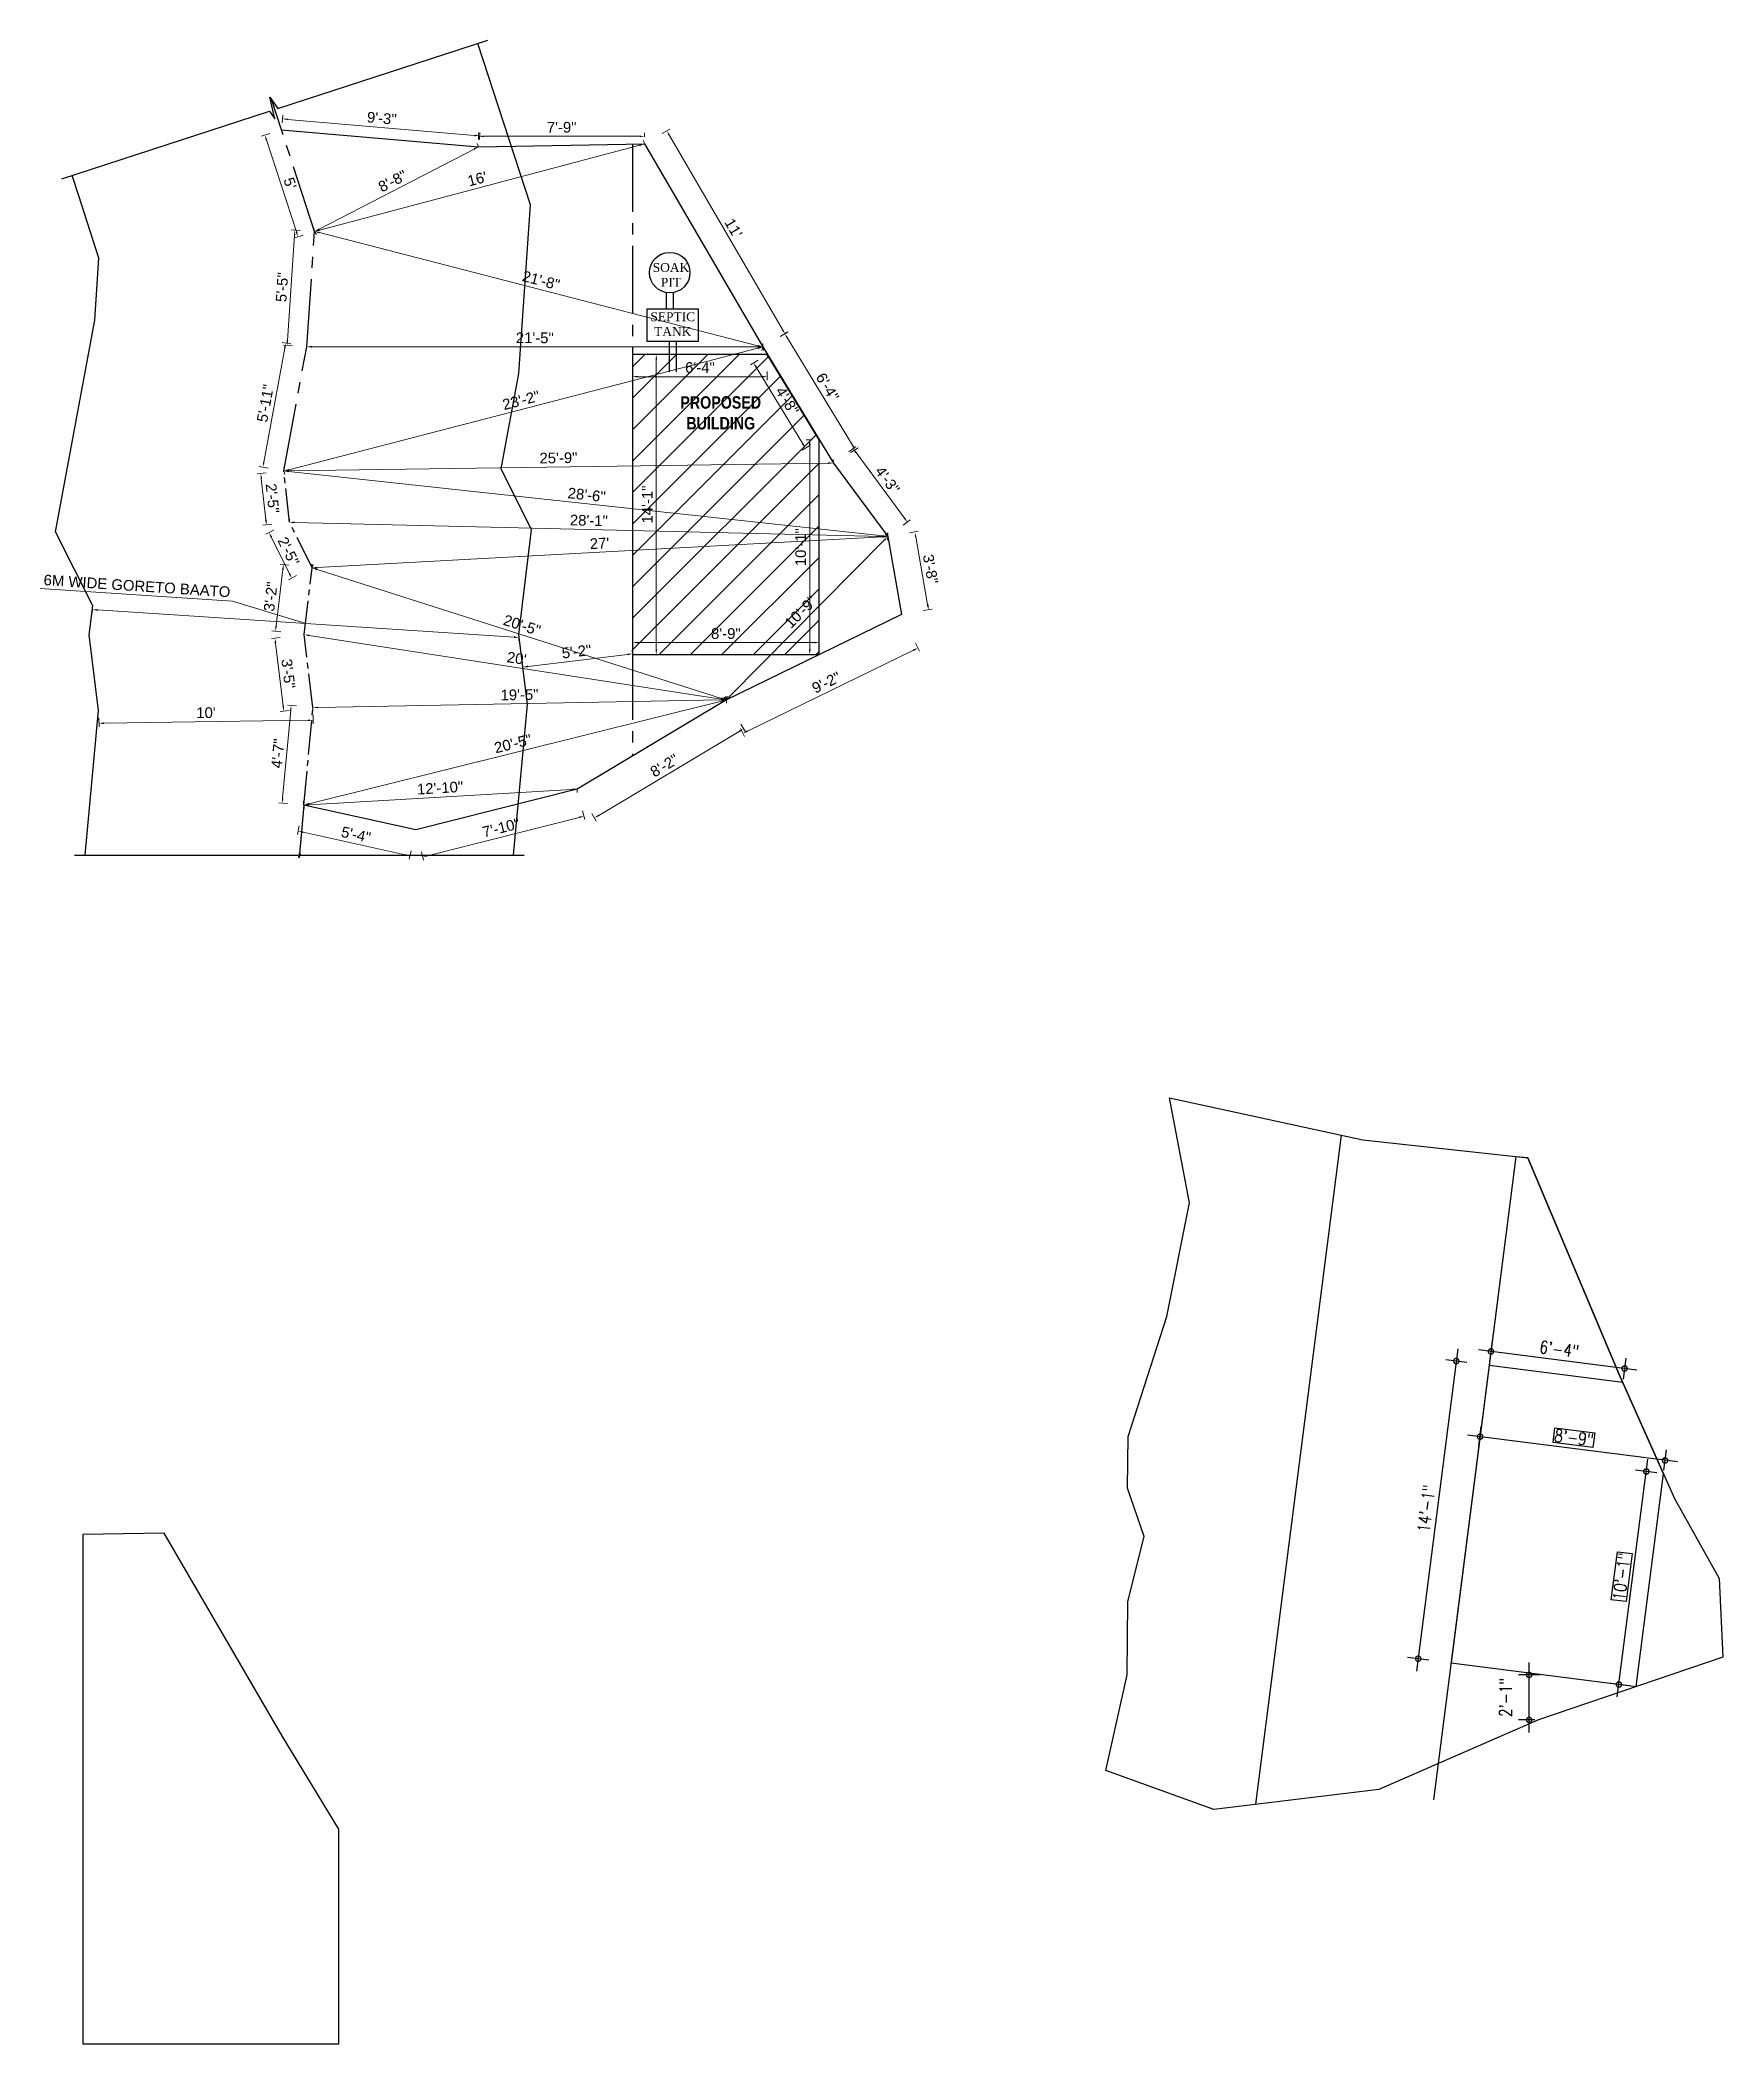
# Model space of a CAD drawing. Header units: inches. Extents: x 367408 to 392173, y -57467 to -41521.
# Drawn here: x 390428 to 391374, y -57003 to -55876 of the extents above; entities that cross this region are included whole.
import ezdxf

# ---------------------------------------------------------------- set-up
doc = ezdxf.new("R2010")
doc.units = ezdxf.units.IN
doc.header["$LTSCALE"] = 2
doc.header["$MEASUREMENT"] = 0
doc.header["$PDMODE"] = 34
doc.linetypes.add('CENTER2', pattern=[28.575, 19.05, -3.175, 3.175, -3.175])
doc.layers.get('0').update_dxf_attribs({"linetype": 'CONTINUOUS'})
doc.layers.get('DEFPOINTS').update_dxf_attribs({"color": 141, "linetype": 'CONTINUOUS'})
for name, color, linetype, lineweight in [('door', 20, 'CONTINUOUS', 35), ('steps', 253, 'CONTINUOUS', 20), ('WALL - A', 1, 'CONTINUOUS', 40)]:
    doc.layers.add(name, color=color, linetype=linetype, lineweight=lineweight)
doc.styles.add('Lettring Text', font='arial.ttf')
doc.styles.add('ROMANS', font='Romans.shx', dxfattribs={"width": 0.8})
doc.styles.get("Standard").update_dxf_attribs({"font": 'ARIALN.TTF'})
doc.dimstyles.new('8 SCALE', dxfattribs={"dimscale": 0, "dimtxt": 7, "dimasz": 6, "dimexe": 6, "dimexo": 2, "dimgap": 2, "dimtad": 1, "dimdec": 0, "dimzin": 0, "dimdsep": 46, "dimlunit": 4, "dimtxsty": 'ROMANS', "dimblk": 'DOTSMALL', "dimcen": 0, "dimdle": 7, "dimclrd": 8, "dimclre": 8, "dimclrt": 3, "dimadec": 0, "dimazin": 0, "dimtfac": 1, "dimtdec": 0, "dimtofl": 0, "dimtmove": 2, "dimatfit": 3, "dimfxl": 6, "dimfxlon": 1, "dimtolj": 1, "dimtzin": 0, "dimarcsym": 0})
doc.dimstyles.new('Copy of Standard', dxfattribs={"dimtxt": 6, "dimasz": 2.875, "dimexe": 2, "dimexo": 4, "dimgap": 2, "dimtad": 1, "dimdec": 0, "dimrnd": 1, "dimzin": 0, "dimdsep": 46, "dimlunit": 4, "dimtxsty": 'Lettring Text', "dimcen": 0.1, "dimclrd": 7, "dimclre": 7, "dimclrt": 7, "dimazin": 0, "dimtfac": 0.645, "dimtdec": 0, "dimtmove": 1, "dimatfit": 0, "dimfxl": 3, "dimfxlon": 1, "dimtfillclr": 256, "dimtolj": 1, "dimtzin": 0, "dimlwd": -1, "dimlwe": -1, "dimarcsym": 2})

msp = doc.modelspace()

# ---------------------------------------------------------------- texts
at = {"layer": 'steps', "color": 7, "ltscale": 0.3, "attachment_point": 2}
for s, insert, char_height, width in [('{\\fTimes New Roman|b0|i0|c0|p18;SOAK PIT}', (390782.6, -56001.4), 5, 21.766), ('{\\fTimes New Roman|b0|i0|c0|p18;SEPTIC TANK}', (390783.6, -56029.1), 5, 21.766), ('{\\fTechnic|b1|i0|c2|p2;PROPOSED BUILDING}', (390810.6, -56076.3), 7, 55.268)]:
    msp.add_mtext(s, dxfattribs=dict(at, insert=insert, char_height=char_height, width=width))

# ---------------------------------------------------------------- blocks, each defined once
blk = doc.blocks.new('_DOTSMALL')
at = {"color": 0, "linetype": 'ByBlock', "const_width": 0.5}
blk.add_lwpolyline([(-0.0625, 0, 1), (0.0625, 0, 1)], format="xyb", close=True, dxfattribs=at)
blk = doc.blocks.new('*D648')
at = {"color": 8, "lineweight": -2, "ltscale": 0.5, "transparency": 16777216}
for p, q in [((391271.4, -56795.4), (391259.4, -56795.4)), ((391265.4, -56827.7), (391265.4, -56788.4)), ((391268.6, -56820.7), (391259.4, -56820.7))]:
    blk.add_line(p, q, dxfattribs=at)
at = {"layer": 'DEFPOINTS', "color": 0, "ltscale": 0.5, "transparency": 16777216}
for p in [(391265.4, -56795.4), (391273.8, -56795.4), (391270.6, -56820.7)]:
    blk.add_point(p, dxfattribs=at)
at = {"color": 8, "lineweight": -2, "ltscale": 0.5, "transparency": 16777216, "xscale": 6, "yscale": 6, "zscale": 6}
for p, rotation in [((391265.4, -56795.4), 90), ((391265.4, -56820.7), 270)]:
    blk.add_blockref('_DOTSMALL', p, dxfattribs=dict(at, rotation=rotation))
at = {"color": 3, "ltscale": 0.5, "transparency": 16777216, "insert": (391252.2, -56808), "char_height": 7, "attachment_point": 5, "rotation": 90, "style": 'ROMANS'}
blk.add_mtext('\\A1;2\'-1"', dxfattribs=at)
blk = doc.blocks.new('*D649')
at = {"color": 8, "lineweight": -2, "ltscale": 0.5, "transparency": 16777216}
for p, q in [((391348.9, -56675.6), (391230.8, -56660.5)), ((391237.1, -56666.9), (391238.5, -56655.5)), ((391341.2, -56680.3), (391342.7, -56668.8))]:
    blk.add_line(p, q, dxfattribs=at)
at = {"layer": 'DEFPOINTS', "color": 0, "ltscale": 0.5, "transparency": 16777216}
for p in [(391236.8, -56668.9), (391237.8, -56661.4), (391341, -56682.3)]:
    blk.add_point(p, dxfattribs=at)
at = {"color": 8, "lineweight": -2, "ltscale": 0.5, "transparency": 16777216, "xscale": 6, "yscale": 6, "zscale": 6}
for p, rotation in [((391237.8, -56661.4), 172.6987094236684), ((391341.9, -56674.8), 352.6987094236684)]:
    blk.add_blockref('_DOTSMALL', p, dxfattribs=dict(at, rotation=rotation))
at = {"color": 3, "ltscale": 0.5, "transparency": 16777216, "insert": (391290.6, -56662), "char_height": 7, "attachment_point": 5, "rotation": 352.6987, "style": 'ROMANS'}
blk.add_mtext('\\A1;8\'-9"', dxfattribs=at)
blk = doc.blocks.new('*D650')
at = {"color": 8, "lineweight": -2, "ltscale": 0.5, "transparency": 16777216}
for p, q in [((391315, -56807.7), (391332.2, -56674.1)), ((391337.2, -56681.8), (391325.3, -56680.3)), ((391321.9, -56801.6), (391310, -56800))]:
    blk.add_line(p, q, dxfattribs=at)
at = {"layer": 'DEFPOINTS', "color": 0, "ltscale": 0.5, "transparency": 16777216}
for p in [(391331.3, -56681), (391341, -56682.3), (391325.6, -56802)]:
    blk.add_point(p, dxfattribs=at)
at = {"color": 8, "lineweight": -2, "ltscale": 0.5, "transparency": 16777216, "xscale": 6, "yscale": 6, "zscale": 6}
for p, rotation in [((391331.3, -56681), 82.69870942366607), ((391315.9, -56800.8), 262.6987094236661)]:
    blk.add_blockref('_DOTSMALL', p, dxfattribs=dict(at, rotation=rotation))
at = {"color": 3, "ltscale": 0.5, "transparency": 16777216, "insert": (391317.5, -56740.1), "char_height": 7, "attachment_point": 5, "rotation": 82.6987, "style": 'ROMANS'}
blk.add_mtext('\\A1;10\'-1"', dxfattribs=at)
blk = doc.blocks.new('*D651')
at = {"color": 8, "lineweight": -2, "ltscale": 0.5, "transparency": 16777216}
for p, q in [((391326, -56624), (391237, -56612.6)), ((391243.2, -56619.3), (391244.7, -56607.5)), ((391318.4, -56629), (391319.9, -56617.2))]:
    blk.add_line(p, q, dxfattribs=at)
at = {"layer": 'DEFPOINTS', "color": 0, "ltscale": 0.5, "transparency": 16777216}
for p in [(391243.9, -56613.5), (391242.9, -56621.3), (391318.1, -56630.9)]:
    blk.add_point(p, dxfattribs=at)
at = {"color": 8, "lineweight": -2, "ltscale": 0.5, "transparency": 16777216, "xscale": 6, "yscale": 6, "zscale": 6}
for p, rotation in [((391243.9, -56613.5), 172.6987094236669), ((391319.1, -56623.1), 352.6987094236669)]:
    blk.add_blockref('_DOTSMALL', p, dxfattribs=dict(at, rotation=rotation))
at = {"color": 3, "ltscale": 0.5, "transparency": 16777216, "insert": (391282.3, -56612.2), "char_height": 7, "attachment_point": 5, "rotation": 352.6987, "style": 'ROMANS'}
blk.add_mtext('\\A1;6\'-4"', dxfattribs=at)
blk = doc.blocks.new('*D652')
at = {"color": 8, "lineweight": -2, "ltscale": 0.5, "transparency": 16777216}
for p, q in [((391225.3, -56612), (391202.1, -56793.3)), ((391230.4, -56619.7), (391218.5, -56618.2)), ((391208.9, -56787.1), (391197, -56785.6))]:
    blk.add_line(p, q, dxfattribs=at)
at = {"layer": 'DEFPOINTS', "color": 0, "ltscale": 0.5, "transparency": 16777216}
for p in [(391242.9, -56621.3), (391203, -56786.3), (391221.5, -56788.7)]:
    blk.add_point(p, dxfattribs=at)
at = {"color": 8, "lineweight": -2, "ltscale": 0.5, "transparency": 16777216, "xscale": 6, "yscale": 6, "zscale": 6}
for p, rotation in [((391224.4, -56618.9), 82.69870942368097), ((391203, -56786.3), 262.698709423681)]:
    blk.add_blockref('_DOTSMALL', p, dxfattribs=dict(at, rotation=rotation))
at = {"color": 3, "ltscale": 0.5, "transparency": 16777216, "insert": (391207.6, -56701.8), "char_height": 7, "attachment_point": 5, "rotation": 82.6987, "style": 'ROMANS'}
blk.add_mtext('\\A1;14\'-1"', dxfattribs=at)
blk = doc.blocks.new('*D654')
at = {"layer": 'DEFPOINTS', "color": 0, "ltscale": 0.5, "transparency": 16777216}
for p in [(390563.5, -55926.4), (390674.4, -55936), (390674.9, -55929.9)]:
    blk.add_point(p, dxfattribs=at)
at = {"layer": 'steps', "color": 7, "ltscale": 0.5, "transparency": 16777216}
for p, q in [((390563.9, -55922.5), (390564.2, -55918.3)), ((390566.9, -55920.6), (390672.1, -55929.6)), ((390674.8, -55932), (390675.1, -55927.9))]:
    blk.add_line(p, q, dxfattribs=at)
for points in [[(390567, -55920.1), (390566.9, -55921), (390564, -55920.3)], [(390672.1, -55929.1), (390672, -55930.1), (390674.9, -55929.9)]]:
    blk.add_solid(points, dxfattribs=at)
at = {"layer": 'steps', "color": 7, "ltscale": 0.5, "transparency": 16777216, "insert": (390619.9, -55920), "char_height": 6, "attachment_point": 5, "rotation": 355.0837, "style": 'Lettring Text'}
blk.add_mtext('\\A1;9\'-3"', dxfattribs=at)
blk = doc.blocks.new('*D655')
at = {"layer": 'DEFPOINTS', "color": 0, "ltscale": 0.5, "transparency": 16777216}
for p in [(390674.4, -55936), (390767.7, -55930.1), (390767.7, -55934.4)]:
    blk.add_point(p, dxfattribs=at)
at = {"layer": 'steps', "color": 7, "ltscale": 0.5, "transparency": 16777216}
for p, q in [((390674.4, -55932), (390674.4, -55928.1)), ((390767.7, -55930.4), (390767.7, -55928.1)), ((390677.3, -55930.1), (390764.9, -55930.1))]:
    blk.add_line(p, q, dxfattribs=at)
for points in [[(390677.3, -55929.7), (390677.3, -55930.6), (390674.4, -55930.1)], [(390764.9, -55929.7), (390764.9, -55930.6), (390767.7, -55930.1)]]:
    blk.add_solid(points, dxfattribs=at)
at = {"layer": 'steps', "color": 7, "ltscale": 0.5, "transparency": 16777216, "insert": (390721.1, -55925.1), "char_height": 6, "attachment_point": 5, "style": 'Lettring Text'}
blk.add_mtext('\\A1;7\'-9"', dxfattribs=at)
blk = doc.blocks.new('*D656')
at = {"layer": 'DEFPOINTS', "color": 0, "ltscale": 0.5, "transparency": 16777216}
for p in [(390767.7, -55934.4), (390846.8, -56041.3), (390834.3, -56048.6)]:
    blk.add_point(p, dxfattribs=at)
at = {"layer": 'steps', "color": 7, "ltscale": 0.5, "transparency": 16777216}
for p, q in [((390777.6, -55928.6), (390782, -55926.1)), ((390781.7, -55929.6), (390845.3, -56038.8)), ((390844.2, -56042.8), (390848.5, -56040.3))]:
    blk.add_line(p, q, dxfattribs=at)
for points in [[(390782.1, -55929.3), (390781.3, -55929.8), (390780.2, -55927.1)], [(390845.7, -56038.6), (390844.9, -56039.1), (390846.8, -56041.3)]]:
    blk.add_solid(points, dxfattribs=at)
at = {"layer": 'steps', "color": 7, "ltscale": 0.5, "transparency": 16777216, "insert": (390817.8, -55981.7), "char_height": 6, "attachment_point": 5, "rotation": 300.2191, "style": 'Lettring Text'}
blk.add_mtext("\\A1;11'", dxfattribs=at)
blk = doc.blocks.new('*D657')
at = {"layer": 'DEFPOINTS', "color": 0, "ltscale": 0.5, "transparency": 16777216}
for p in [(390834.3, -56048.6), (390886.3, -56106.4), (390874, -56113.9)]:
    blk.add_point(p, dxfattribs=at)
at = {"layer": 'steps', "color": 7, "ltscale": 0.5, "transparency": 16777216}
for p, q in [((390844, -56042.7), (390848.3, -56040.1)), ((390848.1, -56043.6), (390884.8, -56103.9)), ((390883.7, -56107.9), (390888, -56105.3))]:
    blk.add_line(p, q, dxfattribs=at)
for points in [[(390848.5, -56043.3), (390847.7, -56043.8), (390846.6, -56041.1)], [(390885.2, -56103.7), (390884.4, -56104.2), (390886.3, -56106.4)]]:
    blk.add_solid(points, dxfattribs=at)
at = {"layer": 'steps', "color": 7, "ltscale": 0.5, "transparency": 16777216, "insert": (390870.7, -56071.1), "char_height": 6, "attachment_point": 5, "rotation": 301.3094, "style": 'Lettring Text'}
blk.add_mtext('\\A1;6\'-4"', dxfattribs=at)
blk = doc.blocks.new('*D658')
at = {"layer": 'DEFPOINTS', "color": 0, "ltscale": 0.5, "transparency": 16777216}
for p in [(390874, -56113.9), (390915.6, -56147.1), (390904.6, -56155.2)]:
    blk.add_point(p, dxfattribs=at)
at = {"layer": 'steps', "color": 7, "ltscale": 0.5, "transparency": 16777216}
for p, q in [((390882.6, -56107.5), (390886.6, -56104.5)), ((390886.7, -56108), (390913.9, -56144.8)), ((390913.2, -56148.9), (390917.2, -56145.9))]:
    blk.add_line(p, q, dxfattribs=at)
for points in [[(390887.1, -56107.7), (390886.3, -56108.3), (390885, -56105.7)], [(390914.3, -56144.5), (390913.5, -56145), (390915.6, -56147.1)]]:
    blk.add_solid(points, dxfattribs=at)
at = {"layer": 'steps', "color": 7, "ltscale": 0.5, "transparency": 16777216, "insert": (390904.4, -56123.4), "char_height": 6, "attachment_point": 5, "rotation": 306.5444, "style": 'Lettring Text'}
blk.add_mtext('\\A1;4\'-3"', dxfattribs=at)
blk = doc.blocks.new('*D659')
at = {"layer": 'DEFPOINTS', "color": 0, "ltscale": 0.5, "transparency": 16777216}
for p in [(390904.6, -56155.2), (390912.3, -56199), (390927.5, -56196.3)]:
    blk.add_point(p, dxfattribs=at)
at = {"layer": 'steps', "color": 7, "ltscale": 0.5, "transparency": 16777216}
for p, q in [((390916.8, -56153.1), (390921.7, -56152.2)), ((390920.3, -56155.4), (390927, -56193.5)), ((390924.5, -56196.8), (390929.5, -56196))]:
    blk.add_line(p, q, dxfattribs=at)
for points in [[(390920.7, -56155.3), (390919.8, -56155.5), (390919.8, -56152.6)], [(390927.5, -56193.4), (390926.5, -56193.6), (390927.5, -56196.3)]]:
    blk.add_solid(points, dxfattribs=at)
at = {"layer": 'steps', "color": 7, "ltscale": 0.5, "transparency": 16777216, "insert": (390928.6, -56173.5), "char_height": 6, "attachment_point": 5, "rotation": 280.0124, "style": 'Lettring Text'}
blk.add_mtext('\\A1;3\'-8"', dxfattribs=at)
blk = doc.blocks.new('*D660')
at = {"layer": 'DEFPOINTS', "color": 0, "ltscale": 0.5, "transparency": 16777216}
for p in [(390912.3, -56199), (390813.8, -56247), (390823, -56265.9)]:
    blk.add_point(p, dxfattribs=at)
at = {"layer": 'steps', "color": 7, "ltscale": 0.5, "transparency": 16777216}
for p, q in [((390919, -56219.1), (390825.6, -56264.7)), ((390920.2, -56215.2), (390922.4, -56219.7)), ((390821.7, -56263.2), (390823.9, -56267.7))]:
    blk.add_line(p, q, dxfattribs=at)
for points in [[(390918.8, -56218.7), (390919.2, -56219.6), (390921.5, -56217.9)], [(390825.4, -56264.2), (390825.8, -56265.1), (390823, -56265.9)]]:
    blk.add_solid(points, dxfattribs=at)
at = {"layer": 'steps', "color": 7, "ltscale": 0.5, "transparency": 16777216, "insert": (390870, -56237.3), "char_height": 6, "attachment_point": 5, "rotation": 25.9919, "style": 'Lettring Text'}
blk.add_mtext('\\A1;9\'-2"', dxfattribs=at)
blk = doc.blocks.new('*D661')
at = {"layer": 'DEFPOINTS', "color": 0, "ltscale": 0.5, "transparency": 16777216}
for p in [(390813.8, -56247), (390729.8, -56297.2), (390739.5, -56313.5)]:
    blk.add_point(p, dxfattribs=at)
at = {"layer": 'steps', "color": 7, "ltscale": 0.5, "transparency": 16777216}
for p, q in [((390821, -56264.8), (390742, -56312)), ((390822, -56260.7), (390824.5, -56265)), ((390738, -56310.9), (390740.5, -56315.2))]:
    blk.add_line(p, q, dxfattribs=at)
for points in [[(390820.8, -56264.4), (390821.3, -56265.2), (390823.5, -56263.3)], [(390741.7, -56311.6), (390742.2, -56312.4), (390739.5, -56313.5)]]:
    blk.add_solid(points, dxfattribs=at)
at = {"layer": 'steps', "color": 7, "ltscale": 0.5, "transparency": 16777216, "insert": (390778.9, -56284), "char_height": 6, "attachment_point": 5, "rotation": 30.8617, "style": 'Lettring Text'}
blk.add_mtext('\\A1;8\'-2"', dxfattribs=at)
blk = doc.blocks.new('*D662')
at = {"layer": 'DEFPOINTS', "color": 0, "ltscale": 0.5, "transparency": 16777216}
for p in [(390729.8, -56297.2), (390639.1, -56320.1), (390642.9, -56335.4)]:
    blk.add_point(p, dxfattribs=at)
at = {"layer": 'steps', "color": 7, "ltscale": 0.5, "transparency": 16777216}
for p, q in [((390732.9, -56309.5), (390734.1, -56314.4)), ((390730.9, -56313.2), (390645.7, -56334.7)), ((390642.2, -56332.5), (390643.4, -56337.3))]:
    blk.add_line(p, q, dxfattribs=at)
for points in [[(390730.7, -56312.7), (390731, -56313.6), (390733.7, -56312.5)], [(390645.6, -56334.2), (390645.8, -56335.1), (390642.9, -56335.4)]]:
    blk.add_solid(points, dxfattribs=at)
at = {"layer": 'steps', "color": 7, "ltscale": 0.5, "transparency": 16777216, "insert": (390687, -56319), "char_height": 6, "attachment_point": 5, "rotation": 14.1833, "style": 'Lettring Text'}
blk.add_mtext('\\A1;7\'-10"', dxfattribs=at)
blk = doc.blocks.new('*D663')
at = {"layer": 'DEFPOINTS', "color": 0, "ltscale": 0.5, "transparency": 16777216}
for p in [(390576.1, -56306.2), (390572.9, -56320.8), (390639.1, -56320.1)]:
    blk.add_point(p, dxfattribs=at)
at = {"layer": 'steps', "color": 7, "ltscale": 0.5, "transparency": 16777216}
for p, q in [((390573.5, -56317.9), (390572.5, -56322.8)), ((390633, -56334.2), (390575.7, -56321.5)), ((390636.5, -56331.9), (390635.4, -56336.7))]:
    blk.add_line(p, q, dxfattribs=at)
for points in [[(390575.8, -56321), (390575.6, -56321.9), (390572.9, -56320.8)], [(390633.1, -56333.7), (390632.9, -56334.6), (390635.8, -56334.8)]]:
    blk.add_solid(points, dxfattribs=at)
at = {"layer": 'steps', "color": 7, "ltscale": 0.5, "transparency": 16777216, "insert": (390605.4, -56322.9), "char_height": 6, "attachment_point": 5, "rotation": 347.5067, "style": 'Lettring Text'}
blk.add_mtext('\\A1;5\'-4"', dxfattribs=at)
blk = doc.blocks.new('*D664')
at = {"layer": 'DEFPOINTS', "color": 0, "ltscale": 0.5, "transparency": 16777216}
for p in [(390568.9, -56250.3), (390581.2, -56251.4), (390576.1, -56306.2)]:
    blk.add_point(p, dxfattribs=at)
at = {"layer": 'steps', "color": 7, "ltscale": 0.5, "transparency": 16777216}
for p, q in [((390564.1, -56302.2), (390568.7, -56253.1)), ((390571.9, -56250.5), (390566.9, -56250.1)), ((390566.9, -56305.3), (390561.9, -56304.9))]:
    blk.add_line(p, q, dxfattribs=at)
for points in [[(390568.2, -56253.1), (390569.1, -56253.2), (390568.9, -56250.3)], [(390563.7, -56302.2), (390564.6, -56302.2), (390563.9, -56305.1)]]:
    blk.add_solid(points, dxfattribs=at)
at = {"layer": 'steps', "color": 7, "ltscale": 0.5, "transparency": 16777216, "insert": (390561.4, -56277.2), "char_height": 6, "attachment_point": 5, "rotation": 84.718, "style": 'Lettring Text'}
blk.add_mtext('\\A1;4\'-7"', dxfattribs=at)
blk = doc.blocks.new('*D665')
at = {"layer": 'DEFPOINTS', "color": 0, "ltscale": 0.5, "transparency": 16777216}
for p in [(390576.2, -56210.3), (390559.8, -56212.3), (390581.2, -56251.4)]:
    blk.add_point(p, dxfattribs=at)
at = {"layer": 'steps', "color": 7, "ltscale": 0.5, "transparency": 16777216}
for p, q in [((390562.8, -56212), (390557.8, -56212.6)), ((390564.4, -56250.5), (390560.1, -56215.2)), ((390567.8, -56253), (390562.8, -56253.6))]:
    blk.add_line(p, q, dxfattribs=at)
for points in [[(390560.6, -56215.1), (390559.7, -56215.2), (390559.8, -56212.3)], [(390564.9, -56250.5), (390564, -56250.6), (390564.8, -56253.4)]]:
    blk.add_solid(points, dxfattribs=at)
at = {"layer": 'steps', "color": 7, "ltscale": 0.5, "transparency": 16777216, "insert": (390567.3, -56232.3), "char_height": 6, "attachment_point": 5, "rotation": 276.9254, "style": 'Lettring Text'}
blk.add_mtext('\\A1;3\'-5"', dxfattribs=at)
blk = doc.blocks.new('*D666')
at = {"layer": 'DEFPOINTS', "color": 0, "ltscale": 0.5, "transparency": 16777216}
for p in [(390564.6, -56170.9), (390580.7, -56172.8), (390576.2, -56210.3)]:
    blk.add_point(p, dxfattribs=at)
at = {"layer": 'steps', "color": 7, "ltscale": 0.5, "transparency": 16777216}
for p, q in [((390560.5, -56205.5), (390564.3, -56173.8)), ((390567.6, -56171.3), (390562.7, -56170.7)), ((390563.1, -56208.8), (390558.1, -56208.2))]:
    blk.add_line(p, q, dxfattribs=at)
for points in [[(390563.8, -56173.7), (390564.8, -56173.8), (390564.6, -56170.9)], [(390560, -56205.5), (390560.9, -56205.6), (390560.1, -56208.4)]]:
    blk.add_solid(points, dxfattribs=at)
at = {"layer": 'steps', "color": 7, "ltscale": 0.5, "transparency": 16777216, "insert": (390557.4, -56189), "char_height": 6, "attachment_point": 5, "rotation": 83.1175, "style": 'Lettring Text'}
blk.add_mtext('\\A1;3\'-2"', dxfattribs=at)
blk = doc.blocks.new('*D667')
at = {"layer": 'DEFPOINTS', "color": 0, "ltscale": 0.5, "transparency": 16777216}
for p in [(390556.5, -56153), (390568, -56147.2), (390580.7, -56172.8)]:
    blk.add_point(p, dxfattribs=at)
at = {"layer": 'steps', "color": 7, "ltscale": 0.5, "transparency": 16777216}
for p, q in [((390559.1, -56151.6), (390554.7, -56153.9)), ((390568, -56176), (390557.7, -56155.5)), ((390571.9, -56177.2), (390567.5, -56179.5))]:
    blk.add_line(p, q, dxfattribs=at)
for points in [[(390558.2, -56155.3), (390557.3, -56155.8), (390556.5, -56153)], [(390568.4, -56175.8), (390567.5, -56176.2), (390569.2, -56178.6)]]:
    blk.add_solid(points, dxfattribs=at)
at = {"layer": 'steps', "color": 7, "ltscale": 0.5, "transparency": 16777216, "insert": (390567.4, -56163.5), "char_height": 6, "attachment_point": 5, "rotation": 296.5303, "style": 'Lettring Text'}
blk.add_mtext('\\A1;2\'-5"', dxfattribs=at)
blk = doc.blocks.new('*D668')
at = {"layer": 'DEFPOINTS', "color": 0, "ltscale": 0.5, "transparency": 16777216}
for p in [(390551.8, -56119.8), (390564.8, -56118.3), (390568, -56147.2)]:
    blk.add_point(p, dxfattribs=at)
at = {"layer": 'steps', "color": 7, "ltscale": 0.5, "transparency": 16777216}
for p, q in [((390554.8, -56119.4), (390549.8, -56120)), ((390554.7, -56145.8), (390552.1, -56122.6)), ((390558, -56148.3), (390553, -56148.9))]:
    blk.add_line(p, q, dxfattribs=at)
for points in [[(390552.6, -56122.6), (390551.7, -56122.7), (390551.8, -56119.8)], [(390555.2, -56145.7), (390554.2, -56145.8), (390555, -56148.7)]]:
    blk.add_solid(points, dxfattribs=at)
at = {"layer": 'steps', "color": 7, "ltscale": 0.5, "transparency": 16777216, "insert": (390558.4, -56133.7), "char_height": 6, "attachment_point": 5, "rotation": 276.2496, "style": 'Lettring Text'}
blk.add_mtext('\\A1;2\'-5"', dxfattribs=at)
blk = doc.blocks.new('*D669')
at = {"layer": 'DEFPOINTS', "color": 0, "ltscale": 0.5, "transparency": 16777216}
for p in [(390565.9, -56046.3), (390577.7, -56048.5), (390564.8, -56118.3)]:
    blk.add_point(p, dxfattribs=at)
at = {"layer": 'steps', "color": 7, "ltscale": 0.5, "transparency": 16777216}
for p, q in [((390553.5, -56113.3), (390565.4, -56049.2)), ((390568.8, -56046.9), (390563.9, -56046)), ((390555.9, -56116.7), (390551, -56115.8))]:
    blk.add_line(p, q, dxfattribs=at)
for points in [[(390564.9, -56049.1), (390565.8, -56049.2), (390565.9, -56046.3)], [(390553, -56113.2), (390554, -56113.4), (390553, -56116.2)]]:
    blk.add_solid(points, dxfattribs=at)
at = {"layer": 'steps', "color": 7, "ltscale": 0.5, "transparency": 16777216, "insert": (390554.4, -56080.3), "char_height": 6, "attachment_point": 5, "rotation": 79.5114, "style": 'Lettring Text'}
blk.add_mtext('\\A1;5\'-11"', dxfattribs=at)
blk = doc.blocks.new('*D670')
at = {"layer": 'DEFPOINTS', "color": 0, "ltscale": 0.5, "transparency": 16777216}
for p in [(390571, -55982.9), (390582.1, -55983.6), (390577.7, -56048.5)]:
    blk.add_point(p, dxfattribs=at)
at = {"layer": 'steps', "color": 7, "ltscale": 0.5, "transparency": 16777216}
for p, q in [((390574, -55983.1), (390569, -55982.7)), ((390566.8, -56044.9), (390570.8, -55985.7)), ((390569.6, -56048), (390564.6, -56047.6))]:
    blk.add_line(p, q, dxfattribs=at)
for points in [[(390570.4, -55985.7), (390571.3, -55985.8), (390571, -55982.9)], [(390566.3, -56044.9), (390567.3, -56044.9), (390566.6, -56047.8)]]:
    blk.add_solid(points, dxfattribs=at)
at = {"layer": 'steps', "color": 7, "ltscale": 0.5, "transparency": 16777216, "insert": (390563.8, -56015), "char_height": 6, "attachment_point": 5, "rotation": 86.0932, "style": 'Lettring Text'}
blk.add_mtext('\\A1;5\'-5"', dxfattribs=at)
blk = doc.blocks.new('*D671')
at = {"layer": 'DEFPOINTS', "color": 0, "ltscale": 0.5, "transparency": 16777216}
for p in [(390563.5, -55926.4), (390554.1, -55929.5), (390582.1, -55983.6)]:
    blk.add_point(p, dxfattribs=at)
at = {"layer": 'steps', "color": 7, "ltscale": 0.5, "transparency": 16777216}
for p, q in [((390557, -55928.6), (390552.2, -55930.1)), ((390571.9, -55983.9), (390555, -55932.2)), ((390575.6, -55985.7), (390570.9, -55987.3))]:
    blk.add_line(p, q, dxfattribs=at)
for points in [[(390555.5, -55932.1), (390554.6, -55932.4), (390554.1, -55929.5)], [(390572.3, -55983.8), (390571.4, -55984.1), (390572.8, -55986.7)]]:
    blk.add_solid(points, dxfattribs=at)
at = {"layer": 'steps', "color": 7, "ltscale": 0.5, "transparency": 16777216, "insert": (390568.3, -55956.5), "char_height": 6, "attachment_point": 5, "rotation": 288.0451, "style": 'Lettring Text'}
blk.add_mtext("\\A1;5'", dxfattribs=at)
blk = doc.blocks.new('*D672')
at = {"layer": 'DEFPOINTS', "color": 0, "ltscale": 0.5, "transparency": 16777216}
for p in [(390674.4, -55936), (390674.4, -55936), (390582.1, -55983.6)]:
    blk.add_point(p, dxfattribs=at)
at = {"layer": 'steps', "color": 7, "ltscale": 0.5, "transparency": 16777216}
for p, q in [((390584.7, -55982.3), (390671.9, -55937.3)), ((390674.4, -55936), (390673.5, -55934.2)), ((390582.1, -55983.6), (390583.1, -55985.4))]:
    blk.add_line(p, q, dxfattribs=at)
for points in [[(390671.6, -55936.9), (390672.1, -55937.7), (390674.4, -55936)], [(390584.5, -55981.9), (390584.9, -55982.7), (390582.1, -55983.6)]]:
    blk.add_solid(points, dxfattribs=at)
at = {"layer": 'steps', "color": 7, "ltscale": 0.5, "transparency": 16777216, "insert": (390626, -55955.3), "char_height": 6, "attachment_point": 5, "rotation": 27.3046, "style": 'Lettring Text'}
blk.add_mtext('\\A1;8\'-8"', dxfattribs=at)
blk = doc.blocks.new('*D673')
at = {"layer": 'DEFPOINTS', "color": 0, "ltscale": 0.5, "transparency": 16777216}
for p in [(390767.7, -55934.4), (390767.7, -55934.4), (390582.1, -55983.6)]:
    blk.add_point(p, dxfattribs=at)
at = {"layer": 'steps', "color": 7, "ltscale": 0.5, "transparency": 16777216}
for p, q in [((390584.9, -55982.9), (390765, -55935.1)), ((390767.7, -55934.4), (390767.2, -55932.4)), ((390582.1, -55983.6), (390581.6, -55981.7))]:
    blk.add_line(p, q, dxfattribs=at)
for points in [[(390764.8, -55934.7), (390765.1, -55935.6), (390767.7, -55934.4)], [(390584.8, -55982.4), (390585.1, -55983.3), (390582.1, -55983.6)]]:
    blk.add_solid(points, dxfattribs=at)
at = {"layer": 'steps', "color": 7, "ltscale": 0.5, "transparency": 16777216, "insert": (390673.6, -55954.1), "char_height": 6, "attachment_point": 5, "rotation": 14.86, "style": 'Lettring Text'}
blk.add_mtext("\\A1;16'", dxfattribs=at)
blk = doc.blocks.new('*D674')
at = {"layer": 'DEFPOINTS', "color": 0, "ltscale": 0.5, "transparency": 16777216}
for p in [(390582.1, -55983.6), (390834.3, -56048.6), (390834.3, -56048.6)]:
    blk.add_point(p, dxfattribs=at)
at = {"layer": 'steps', "color": 7, "ltscale": 0.5, "transparency": 16777216}
for p, q in [((390582.1, -55983.6), (390581.6, -55985.6)), ((390584.9, -55984.3), (390831.5, -56047.9)), ((390834.3, -56048.6), (390833.8, -56050.5))]:
    blk.add_line(p, q, dxfattribs=at)
for points in [[(390585.1, -55983.9), (390584.8, -55984.8), (390582.1, -55983.6)], [(390831.6, -56047.4), (390831.4, -56048.4), (390834.3, -56048.6)]]:
    blk.add_solid(points, dxfattribs=at)
at = {"layer": 'steps', "color": 7, "ltscale": 0.5, "transparency": 16777216, "insert": (390709.5, -56011.2), "char_height": 6, "attachment_point": 5, "rotation": 345.5457, "style": 'Lettring Text'}
blk.add_mtext('\\A1;21\'-8"', dxfattribs=at)
blk = doc.blocks.new('*D675')
at = {"layer": 'DEFPOINTS', "color": 0, "ltscale": 0.5, "transparency": 16777216}
for p in [(390577.7, -56048.5), (390577.7, -56048.5), (390834.3, -56048.6)]:
    blk.add_point(p, dxfattribs=at)
at = {"layer": 'steps', "color": 7, "ltscale": 0.5, "transparency": 16777216}
for p, q in [((390577.7, -56048.5), (390577.7, -56046.5)), ((390831.4, -56048.6), (390580.6, -56048.5)), ((390834.3, -56048.6), (390834.3, -56046.6))]:
    blk.add_line(p, q, dxfattribs=at)
for points in [[(390580.6, -56048), (390580.6, -56049), (390577.7, -56048.5)], [(390831.4, -56048.1), (390831.4, -56049.1), (390834.3, -56048.6)]]:
    blk.add_solid(points, dxfattribs=at)
at = {"layer": 'steps', "color": 7, "ltscale": 0.5, "transparency": 16777216, "insert": (390706, -56043.5), "char_height": 6, "attachment_point": 5, "rotation": 359.9795, "style": 'Lettring Text'}
blk.add_mtext('\\A1;21\'-5"', dxfattribs=at)
blk = doc.blocks.new('*D676')
at = {"layer": 'DEFPOINTS', "color": 0, "ltscale": 0.5, "transparency": 16777216}
for p in [(390834.3, -56048.6), (390834.3, -56048.6), (390564.8, -56118.3)]:
    blk.add_point(p, dxfattribs=at)
at = {"layer": 'steps', "color": 7, "ltscale": 0.5, "transparency": 16777216}
for p, q in [((390567.6, -56117.6), (390831.5, -56049.3)), ((390834.3, -56048.6), (390834.8, -56050.5)), ((390564.8, -56118.3), (390565.3, -56120.3))]:
    blk.add_line(p, q, dxfattribs=at)
for points in [[(390831.4, -56048.9), (390831.6, -56049.8), (390834.3, -56048.6)], [(390567.5, -56117.2), (390567.7, -56118.1), (390564.8, -56118.3)]]:
    blk.add_solid(points, dxfattribs=at)
at = {"layer": 'steps', "color": 7, "ltscale": 0.5, "transparency": 16777216, "insert": (390698.3, -56078.6), "char_height": 6, "attachment_point": 5, "rotation": 14.5097, "style": 'Lettring Text'}
blk.add_mtext('\\A1;23\'-2"', dxfattribs=at)
blk = doc.blocks.new('*D677')
at = {"layer": 'DEFPOINTS', "color": 0, "ltscale": 0.5, "transparency": 16777216}
for p in [(390564.8, -56118.3), (390564.8, -56118.3), (390874, -56113.9)]:
    blk.add_point(p, dxfattribs=at)
at = {"layer": 'steps', "color": 7, "ltscale": 0.5, "transparency": 16777216}
for p, q in [((390564.8, -56118.3), (390564.8, -56116.3)), ((390871.1, -56113.9), (390567.7, -56118.3)), ((390874, -56113.9), (390873.9, -56111.9))]:
    blk.add_line(p, q, dxfattribs=at)
for points in [[(390567.7, -56117.8), (390567.7, -56118.8), (390564.8, -56118.3)], [(390871.1, -56113.4), (390871.1, -56114.4), (390874, -56113.9)]]:
    blk.add_solid(points, dxfattribs=at)
at = {"layer": 'steps', "color": 7, "ltscale": 0.5, "transparency": 16777216, "insert": (390719.3, -56111), "char_height": 6, "attachment_point": 5, "rotation": 0.8318, "style": 'Lettring Text'}
blk.add_mtext('\\A1;25\'-9"', dxfattribs=at)
blk = doc.blocks.new('*D678')
at = {"layer": 'DEFPOINTS', "color": 0, "ltscale": 0.5, "transparency": 16777216}
for p in [(390564.8, -56118.3), (390564.8, -56118.3), (390904.6, -56155.2)]:
    blk.add_point(p, dxfattribs=at)
at = {"layer": 'steps', "color": 7, "ltscale": 0.5, "transparency": 16777216}
for p, q in [((390564.8, -56118.3), (390565, -56116.4)), ((390901.8, -56154.9), (390567.6, -56118.7)), ((390904.6, -56155.2), (390904.4, -56157.2))]:
    blk.add_line(p, q, dxfattribs=at)
for points in [[(390567.7, -56118.2), (390567.6, -56119.1), (390564.8, -56118.3)], [(390901.8, -56154.4), (390901.7, -56155.4), (390904.6, -56155.2)]]:
    blk.add_solid(points, dxfattribs=at)
at = {"layer": 'steps', "color": 7, "ltscale": 0.5, "transparency": 16777216, "insert": (390735.2, -56131.8), "char_height": 6, "attachment_point": 5, "rotation": 353.8059, "style": 'Lettring Text'}
blk.add_mtext('\\A1;28\'-6"', dxfattribs=at)
blk = doc.blocks.new('*D679')
at = {"layer": 'DEFPOINTS', "color": 0, "ltscale": 0.5, "transparency": 16777216}
for p in [(390568, -56147.2), (390904.6, -56155.2), (390904.6, -56155.2)]:
    blk.add_point(p, dxfattribs=at)
at = {"layer": 'steps', "color": 7, "ltscale": 0.5, "transparency": 16777216}
for p, q in [((390568, -56147.2), (390568, -56145.2)), ((390570.8, -56147.3), (390901.7, -56155.2)), ((390904.6, -56155.2), (390904.7, -56153.2))]:
    blk.add_line(p, q, dxfattribs=at)
for points in [[(390570.8, -56146.8), (390570.8, -56147.8), (390568, -56147.2)], [(390901.8, -56154.7), (390901.7, -56155.6), (390904.6, -56155.2)]]:
    blk.add_solid(points, dxfattribs=at)
at = {"layer": 'steps', "color": 7, "ltscale": 0.5, "transparency": 16777216, "insert": (390736.4, -56146.2), "char_height": 6, "attachment_point": 5, "rotation": 358.6399, "style": 'Lettring Text'}
blk.add_mtext('\\A1;28\'-1"', dxfattribs=at)
blk = doc.blocks.new('*D680')
at = {"layer": 'DEFPOINTS', "color": 0, "ltscale": 0.5, "transparency": 16777216}
for p in [(390904.6, -56155.2), (390580.7, -56172.8), (390580.7, -56172.8)]:
    blk.add_point(p, dxfattribs=at)
at = {"layer": 'steps', "color": 7, "ltscale": 0.5, "transparency": 16777216}
for p, q in [((390904.6, -56155.2), (390904.5, -56153.2)), ((390901.7, -56155.4), (390583.6, -56172.7)), ((390580.7, -56172.8), (390580.6, -56170.8))]:
    blk.add_line(p, q, dxfattribs=at)
for points in [[(390901.7, -56154.9), (390901.8, -56155.9), (390904.6, -56155.2)], [(390583.6, -56172.2), (390583.6, -56173.2), (390580.7, -56172.8)]]:
    blk.add_solid(points, dxfattribs=at)
at = {"layer": 'steps', "color": 7, "ltscale": 0.5, "transparency": 16777216, "insert": (390742.4, -56159), "char_height": 6, "attachment_point": 5, "rotation": 3.1131, "style": 'Lettring Text'}
blk.add_mtext("\\A1;27'", dxfattribs=at)
blk = doc.blocks.new('*D682')
at = {"layer": 'DEFPOINTS', "color": 0, "ltscale": 0.5, "transparency": 16777216}
for p in [(390580.7, -56172.8), (390580.7, -56172.8), (390813.8, -56247)]:
    blk.add_point(p, dxfattribs=at)
at = {"layer": 'steps', "color": 7, "ltscale": 0.5, "transparency": 16777216}
for p, q in [((390580.7, -56172.8), (390581.3, -56170.9)), ((390811, -56246.2), (390583.5, -56173.7)), ((390813.8, -56247), (390814.4, -56245.1))]:
    blk.add_line(p, q, dxfattribs=at)
for points in [[(390583.6, -56173.3), (390583.3, -56174.2), (390580.7, -56172.8)], [(390811.2, -56245.7), (390810.9, -56246.6), (390813.8, -56247)]]:
    blk.add_solid(points, dxfattribs=at)
at = {"layer": 'steps', "color": 7, "ltscale": 0.5, "transparency": 16777216, "insert": (390698.8, -56205.1), "char_height": 6, "attachment_point": 5, "rotation": 342.3416, "style": 'Lettring Text'}
blk.add_mtext('\\A1;20\'-5"', dxfattribs=at)
blk = doc.blocks.new('*D683')
at = {"layer": 'DEFPOINTS', "color": 0, "ltscale": 0.5, "transparency": 16777216}
for p in [(390576.2, -56210.3), (390813.8, -56247), (390813.8, -56247)]:
    blk.add_point(p, dxfattribs=at)
at = {"layer": 'steps', "color": 7, "ltscale": 0.5, "transparency": 16777216}
for p, q in [((390576.2, -56210.3), (390576.5, -56208.4)), ((390579.1, -56210.8), (390810.9, -56246.6)), ((390813.8, -56247), (390814.1, -56245.1))]:
    blk.add_line(p, q, dxfattribs=at)
for points in [[(390579.1, -56210.3), (390579, -56211.3), (390576.2, -56210.3)], [(390811, -56246.1), (390810.9, -56247.1), (390813.8, -56247)]]:
    blk.add_solid(points, dxfattribs=at)
at = {"layer": 'steps', "color": 7, "ltscale": 0.5, "transparency": 16777216, "insert": (390695.8, -56223.7), "char_height": 6, "attachment_point": 5, "rotation": 351.2203, "style": 'Lettring Text'}
blk.add_mtext("\\A1;20'", dxfattribs=at)
blk = doc.blocks.new('*D684')
at = {"layer": 'DEFPOINTS', "color": 0, "ltscale": 0.5, "transparency": 16777216}
for p in [(390581.2, -56251.4), (390581.2, -56251.4), (390813.8, -56247)]:
    blk.add_point(p, dxfattribs=at)
at = {"layer": 'steps', "color": 7, "ltscale": 0.5, "transparency": 16777216}
for p, q in [((390581.2, -56251.4), (390581.2, -56253.4)), ((390810.9, -56247.1), (390584.1, -56251.3)), ((390813.8, -56247), (390813.8, -56249))]:
    blk.add_line(p, q, dxfattribs=at)
for points in [[(390584.1, -56250.9), (390584.1, -56251.8), (390581.2, -56251.4)], [(390810.9, -56246.6), (390810.9, -56247.6), (390813.8, -56247)]]:
    blk.add_solid(points, dxfattribs=at)
at = {"layer": 'steps', "color": 7, "ltscale": 0.5, "transparency": 16777216, "insert": (390697.4, -56244.2), "char_height": 6, "attachment_point": 5, "rotation": 1.076, "style": 'Lettring Text'}
blk.add_mtext('\\A1;19\'-5"', dxfattribs=at)
blk = doc.blocks.new('*D685')
at = {"layer": 'DEFPOINTS', "color": 0, "ltscale": 0.5, "transparency": 16777216}
for p in [(390813.8, -56247), (390813.8, -56247), (390576.1, -56306.2)]:
    blk.add_point(p, dxfattribs=at)
at = {"layer": 'steps', "color": 7, "ltscale": 0.5, "transparency": 16777216}
for p, q in [((390578.9, -56305.5), (390811, -56247.7)), ((390813.8, -56247), (390813.3, -56245.1)), ((390576.1, -56306.2), (390575.6, -56304.3))]:
    blk.add_line(p, q, dxfattribs=at)
for points in [[(390810.9, -56247.3), (390811.1, -56248.2), (390813.8, -56247)], [(390578.8, -56305), (390579, -56306), (390576.1, -56306.2)]]:
    blk.add_solid(points, dxfattribs=at)
at = {"layer": 'steps', "color": 7, "ltscale": 0.5, "transparency": 16777216, "insert": (390693.7, -56271.7), "char_height": 6, "attachment_point": 5, "rotation": 13.9809, "style": 'Lettring Text'}
blk.add_mtext('\\A1;20\'-5"', dxfattribs=at)
blk = doc.blocks.new('*D686')
at = {"layer": 'DEFPOINTS', "color": 0, "ltscale": 0.5, "transparency": 16777216}
for p in [(390729.8, -56297.2), (390576.1, -56306.2), (390576.1, -56306.2)]:
    blk.add_point(p, dxfattribs=at)
at = {"layer": 'steps', "color": 7, "ltscale": 0.5, "transparency": 16777216}
for p, q in [((390726.9, -56297.4), (390579, -56306)), ((390729.8, -56297.2), (390729.9, -56299.2)), ((390576.1, -56306.2), (390576.2, -56308.2))]:
    blk.add_line(p, q, dxfattribs=at)
for points in [[(390726.9, -56296.9), (390727, -56297.9), (390729.8, -56297.2)], [(390579, -56305.5), (390579, -56306.5), (390576.1, -56306.2)]]:
    blk.add_solid(points, dxfattribs=at)
at = {"layer": 'steps', "color": 7, "ltscale": 0.5, "transparency": 16777216, "insert": (390652.7, -56296.6), "char_height": 6, "attachment_point": 5, "rotation": 3.3463, "style": 'Lettring Text'}
blk.add_mtext('\\A1;12\'-10"', dxfattribs=at)
blk = doc.blocks.new('*D687')
at = {"layer": 'DEFPOINTS', "color": 0, "ltscale": 0.5, "transparency": 16777216}
for p in [(390904.6, -56155.2), (390904.6, -56155.2), (390813.8, -56247)]:
    blk.add_point(p, dxfattribs=at)
at = {"layer": 'steps', "color": 7, "ltscale": 0.5, "transparency": 16777216}
for p, q in [((390904.6, -56155.2), (390903.2, -56153.8)), ((390815.8, -56245), (390902.6, -56157.3)), ((390813.8, -56247), (390812.4, -56245.6))]:
    blk.add_line(p, q, dxfattribs=at)
for points in [[(390902.3, -56156.9), (390902.9, -56157.6), (390904.6, -56155.2)], [(390815.5, -56244.6), (390816.1, -56245.3), (390813.8, -56247)]]:
    blk.add_solid(points, dxfattribs=at)
at = {"layer": 'steps', "color": 7, "ltscale": 0.5, "transparency": 16777216, "insert": (390855.6, -56197.6), "char_height": 6, "attachment_point": 5, "rotation": 45.3016, "style": 'Lettring Text'}
blk.add_mtext('\\A1;10\'-9"', dxfattribs=at)
blk = doc.blocks.new('*D688')
at = {"layer": 'DEFPOINTS', "color": 0, "ltscale": 0.5, "transparency": 16777216}
for p in [(390761, -56052.8), (390761, -56221.6), (390774.3, -56221.6)]:
    blk.add_point(p, dxfattribs=at)
at = {"layer": 'steps', "color": 7, "ltscale": 0.5, "transparency": 16777216}
for p, q in [((390771.3, -56052.8), (390776.3, -56052.8)), ((390774.3, -56055.7), (390774.3, -56218.7)), ((390771.3, -56221.6), (390776.3, -56221.6))]:
    blk.add_line(p, q, dxfattribs=at)
for points in [[(390773.9, -56055.7), (390774.8, -56055.7), (390774.3, -56052.8)], [(390773.9, -56218.7), (390774.8, -56218.7), (390774.3, -56221.6)]]:
    blk.add_solid(points, dxfattribs=at)
at = {"layer": 'steps', "color": 7, "ltscale": 0.5, "transparency": 16777216, "insert": (390769.3, -56137.2), "char_height": 6, "attachment_point": 5, "rotation": 90, "style": 'Lettring Text'}
blk.add_mtext('\\A1;14\'-1"', dxfattribs=at)
blk = doc.blocks.new('*D689')
at = {"layer": 'DEFPOINTS', "color": 0, "ltscale": 0.5, "transparency": 16777216}
for p in [(390761, -56052.8), (390836.8, -56052.8), (390761, -56065.3)]:
    blk.add_point(p, dxfattribs=at)
at = {"layer": 'steps', "color": 7, "ltscale": 0.5, "transparency": 16777216}
for p, q in [((390761, -56062.3), (390761, -56067.3)), ((390836.8, -56062.3), (390836.8, -56067.3)), ((390833.9, -56065.3), (390763.9, -56065.3))]:
    blk.add_line(p, q, dxfattribs=at)
for points in [[(390763.9, -56064.8), (390763.9, -56065.8), (390761, -56065.3)], [(390833.9, -56064.8), (390833.9, -56065.8), (390836.8, -56065.3)]]:
    blk.add_solid(points, dxfattribs=at)
at = {"layer": 'steps', "color": 7, "ltscale": 0.5, "transparency": 16777216, "insert": (390798.9, -56060.2), "char_height": 6, "attachment_point": 5, "style": 'Lettring Text'}
blk.add_mtext('\\A1;6\'-4"', dxfattribs=at)
blk = doc.blocks.new('*D690')
at = {"layer": 'DEFPOINTS', "color": 0, "ltscale": 0.5, "transparency": 16777216}
for p in [(390829.1, -56057.5), (390836.8, -56052.8), (390866, -56100.8)]:
    blk.add_point(p, dxfattribs=at)
at = {"layer": 'steps', "color": 7, "ltscale": 0.5, "transparency": 16777216}
for p, q in [((390831.6, -56056), (390827.3, -56058.6)), ((390856.8, -56103.1), (390830.5, -56060)), ((390860.8, -56104), (390856.5, -56106.6))]:
    blk.add_line(p, q, dxfattribs=at)
for points in [[(390831, -56059.7), (390830.1, -56060.2), (390829.1, -56057.5)], [(390857.2, -56102.8), (390856.3, -56103.3), (390858.2, -56105.5)]]:
    blk.add_solid(points, dxfattribs=at)
at = {"layer": 'steps', "color": 7, "ltscale": 0.5, "transparency": 16777216, "insert": (390848, -56078.9), "char_height": 6, "attachment_point": 5, "rotation": 301.3094, "style": 'Lettring Text'}
blk.add_mtext('\\A1;4\'-8"', dxfattribs=at)
blk = doc.blocks.new('*D691')
at = {"layer": 'DEFPOINTS', "color": 0, "ltscale": 0.5, "transparency": 16777216}
for p in [(390860.7, -56100.8), (390866, -56100.8), (390866, -56221.6)]:
    blk.add_point(p, dxfattribs=at)
at = {"layer": 'steps', "color": 7, "ltscale": 0.5, "transparency": 16777216}
for p, q in [((390862, -56100.8), (390858.7, -56100.8)), ((390860.7, -56218.7), (390860.7, -56103.7)), ((390862, -56221.6), (390858.7, -56221.6))]:
    blk.add_line(p, q, dxfattribs=at)
for points in [[(390860.2, -56103.7), (390861.2, -56103.7), (390860.7, -56100.8)], [(390860.2, -56218.7), (390861.2, -56218.7), (390860.7, -56221.6)]]:
    blk.add_solid(points, dxfattribs=at)
at = {"layer": 'steps', "color": 7, "ltscale": 0.5, "transparency": 16777216, "insert": (390855.6, -56161.2), "char_height": 6, "attachment_point": 5, "rotation": 90, "style": 'Lettring Text'}
blk.add_mtext('\\A1;10\'-1"', dxfattribs=at)
blk = doc.blocks.new('*D692')
at = {"layer": 'DEFPOINTS', "color": 0, "ltscale": 0.5, "transparency": 16777216}
for p in [(390761, -56221.6), (390866, -56214.8), (390866, -56221.6)]:
    blk.add_point(p, dxfattribs=at)
at = {"layer": 'steps', "color": 7, "ltscale": 0.5, "transparency": 16777216}
for p, q in [((390761, -56217.6), (390761, -56212.8)), ((390763.9, -56214.8), (390863.1, -56214.8)), ((390866, -56217.6), (390866, -56212.8))]:
    blk.add_line(p, q, dxfattribs=at)
for points in [[(390763.9, -56214.4), (390763.9, -56215.3), (390761, -56214.8)], [(390863.1, -56214.4), (390863.1, -56215.3), (390866, -56214.8)]]:
    blk.add_solid(points, dxfattribs=at)
at = {"layer": 'steps', "color": 7, "ltscale": 0.5, "transparency": 16777216, "insert": (390813.5, -56209.8), "char_height": 6, "attachment_point": 5, "style": 'Lettring Text'}
blk.add_mtext('\\A1;8\'-9"', dxfattribs=at)
blk = doc.blocks.new('*D693')
at = {"layer": 'DEFPOINTS', "color": 0, "ltscale": 0.5, "transparency": 16777216}
for p in [(390761, -56221.6), (390699.3, -56228.6), (390699.4, -56229)]:
    blk.add_point(p, dxfattribs=at)
at = {"layer": 'steps', "color": 7, "ltscale": 0.5, "transparency": 16777216}
for p, q in [((390758.1, -56221.5), (390702.2, -56228.3)), ((390761, -56221.1), (390760.7, -56219.2)), ((390699.3, -56228.6), (390699.1, -56226.6))]:
    blk.add_line(p, q, dxfattribs=at)
for points in [[(390758, -56221), (390758.2, -56222), (390761, -56221.1)], [(390702.1, -56227.8), (390702.2, -56228.8), (390699.3, -56228.6)]]:
    blk.add_solid(points, dxfattribs=at)
at = {"layer": 'steps', "color": 7, "ltscale": 0.5, "transparency": 16777216, "insert": (390729.5, -56219.9), "char_height": 6, "attachment_point": 5, "rotation": 6.9254, "style": 'Lettring Text'}
blk.add_mtext('\\A1;5\'-2"', dxfattribs=at)
blk = doc.blocks.new('*D694')
at = {"layer": 'DEFPOINTS', "color": 0, "ltscale": 0.5, "transparency": 16777216}
for p in [(390457.3, -56194.2), (390697.3, -56209.9), (390697.1, -56212)]:
    blk.add_point(p, dxfattribs=at)
at = {"layer": 'steps', "color": 7, "ltscale": 0.5, "transparency": 16777216}
for p, q in [((390536, -56191.6), (390427.7, -56184.5)), ((390457.2, -56196.3), (390457, -56198.3)), ((390460, -56196.5), (390694.3, -56211.8)), ((390577.1, -56204.1), (390536, -56191.6)), ((390697.1, -56212), (390697, -56214))]:
    blk.add_line(p, q, dxfattribs=at)
for points in [[(390460.1, -56196), (390460, -56197), (390457.2, -56196.3)], [(390694.3, -56211.3), (390694.2, -56212.3), (390697.1, -56212)]]:
    blk.add_solid(points, dxfattribs=at)
at = {"layer": 'steps', "color": 7, "ltscale": 0.5, "transparency": 16777216, "insert": (390482.2, -56183), "char_height": 6, "attachment_point": 5, "rotation": 356.2529, "style": 'Lettring Text'}
blk.add_mtext('\\A1;6M WIDE GORETO BAATO', dxfattribs=at)
blk = doc.blocks.new('*D695')
at = {"layer": 'DEFPOINTS', "color": 0, "ltscale": 0.5, "transparency": 16777216}
for p in [(390460.7, -56253.1), (390581.2, -56251.4), (390460.8, -56260.2)]:
    blk.add_point(p, dxfattribs=at)
at = {"layer": 'steps', "color": 7, "ltscale": 0.5, "transparency": 16777216}
for p, q in [((390581.3, -56255.5), (390581.3, -56260.5)), ((390460.8, -56257.2), (390460.9, -56262.2)), ((390578.4, -56258.5), (390463.7, -56260.2))]:
    blk.add_line(p, q, dxfattribs=at)
for points in [[(390463.7, -56259.7), (390463.7, -56260.7), (390460.8, -56260.2)], [(390578.4, -56258.1), (390578.4, -56259), (390581.3, -56258.5)]]:
    blk.add_solid(points, dxfattribs=at)
at = {"layer": 'steps', "color": 7, "ltscale": 0.5, "transparency": 16777216, "insert": (390521, -56254.3), "char_height": 6, "attachment_point": 5, "rotation": 0.8231, "style": 'Lettring Text'}
blk.add_mtext("\\A1;10'", dxfattribs=at)

# ---------------------------------------------------------------- dimensions: what is measured, and where the dimension line sits
at = {"ltscale": 0.5}
for p1, p2, distance, picture, middle in [((391242.9, -56621.3), (391221.5, -56788.7), -18.6, '*D652', (391207.6, -56701.8)), ((391318.1, -56630.9), (391242.9, -56621.3), -7.9, '*D651', (391282.3, -56612.2)), ((391341, -56682.3), (391236.8, -56668.9), -7.6, '*D649', (391290.6, -56662)), ((391325.6, -56802), (391341, -56682.3), 9.8, '*D650', (391317.5, -56740.1))]:
    dim = msp.add_aligned_dim(p1=p1, p2=p2, distance=distance, dimstyle='8 SCALE', override={"dimscale": 1}, dxfattribs=at)
    dim.commit()
    dim.dimension.update_dxf_attribs({"geometry": picture, "text_midpoint": middle})
dim = msp.add_linear_dim(base=(391265.4, -56795.4), p1=(391270.6, -56820.7), p2=(391273.8, -56795.4), angle=90, dimstyle='8 SCALE', override={"dimscale": 1}, dxfattribs=at)
dim.commit()
dim.dimension.update_dxf_attribs({"geometry": '*D648', "text_midpoint": (391252.2, -56808)})
at = {"layer": 'steps', "ltscale": 0.5}
for p1, p2, distance, picture, middle in [((390563.5, -55926.4), (390674.4, -55936), 6.1, '*D654', (390619.9, -55920)), ((390582.1, -55983.6), (390563.5, -55926.4), 9.9, '*D671', (390568.3, -55956.5)), ((390767.7, -55934.4), (390834.3, -56048.6), 14.5, '*D656', (390817.8, -55981.7)), ((390582.1, -55983.6), (390767.7, -55934.4), 0, '*D673', (390673.6, -55954.1)), ((390582.1, -55983.6), (390674.4, -55936), 0, '*D672', (390626, -55955.3)), ((390577.7, -56048.5), (390582.1, -55983.6), 11.1, '*D670', (390563.8, -56015)), ((390582.1, -55983.6), (390834.3, -56048.6), 0, '*D674', (390709.5, -56011.2)), ((390834.3, -56048.6), (390577.7, -56048.5), 0, '*D675', (390706, -56043.5)), ((390834.3, -56048.6), (390874, -56113.9), 14.4, '*D657', (390870.7, -56071.1)), ((390564.8, -56118.3), (390577.7, -56048.5), 12, '*D669', (390554.4, -56080.3)), ((390564.8, -56118.3), (390834.3, -56048.6), 0, '*D676', (390698.3, -56078.6)), ((390761, -56052.8), (390761, -56221.6), 13.3, '*D688', (390769.3, -56137.2)), ((390866, -56100.8), (390836.8, -56052.8), 9.1, '*D690', (390848, -56078.9)), ((390874, -56113.9), (390564.8, -56118.3), 0, '*D677', (390719.3, -56111)), ((390874, -56113.9), (390904.6, -56155.2), 13.7, '*D658', (390904.4, -56123.4)), ((390568, -56147.2), (390564.8, -56118.3), 13, '*D668', (390558.4, -56133.7)), ((390904.6, -56155.2), (390564.8, -56118.3), 0, '*D678', (390735.2, -56131.8)), ((390568, -56147.2), (390904.6, -56155.2), 0, '*D679', (390736.4, -56146.2)), ((390580.7, -56172.8), (390568, -56147.2), 12.8, '*D667', (390567.4, -56163.5)), ((390904.6, -56155.2), (390580.7, -56172.8), 0, '*D680', (390742.4, -56159)), ((390813.8, -56247), (390904.6, -56155.2), 0, '*D687', (390855.6, -56197.6)), ((390904.6, -56155.2), (390912.3, -56199), 15.4, '*D659', (390928.6, -56173.5)), ((390576.2, -56210.3), (390580.7, -56172.8), 16.2, '*D666', (390557.4, -56189)), ((390813.8, -56247), (390580.7, -56172.8), 0, '*D682', (390698.8, -56205.1)), ((390912.3, -56199), (390813.8, -56247), 21, '*D660', (390870, -56237.3)), ((390581.2, -56251.4), (390576.2, -56210.3), 16.5, '*D665', (390567.3, -56232.3)), ((390576.2, -56210.3), (390813.8, -56247), 0, '*D683', (390695.8, -56223.7)), ((390761, -56221.6), (390699.4, -56229), -0.4, '*D693', (390729.5, -56219.9)), ((390813.8, -56247), (390581.2, -56251.4), 0, '*D684', (390697.4, -56244.2)), ((390581.1981, -56251.3972), (390460.7248, -56253.1279), 7.1107, '*D695', (390520.9909, -56254.3097)), ((390576.1, -56306.2), (390581.2, -56251.4), 12.3, '*D664', (390561.4, -56277.2)), ((390576.1, -56306.2), (390813.8, -56247), 0, '*D685', (390693.7, -56271.7)), ((390813.8, -56247), (390729.8, -56297.2), 18.9, '*D661', (390778.9, -56284)), ((390729.8, -56297.2), (390576.1, -56306.2), 0, '*D686', (390652.7, -56296.6)), ((390729.8, -56297.2), (390639.1, -56320.1), 15.7, '*D662', (390687, -56319)), ((390639.0696, -56320.1411), (390576.132, -56306.1959), 14.9986, '*D663', (390605.4489, -56322.8804))]:
    dim = msp.add_aligned_dim(p1=p1, p2=p2, distance=distance, dimstyle='Copy of Standard', dxfattribs=at)
    dim.commit()
    dim.dimension.update_dxf_attribs({"geometry": picture, "text_midpoint": middle})
for base, p1, p2, picture, middle in [((390767.7, -55930.1), (390674.4, -55936), (390767.7, -55934.4), '*D655', (390721.1, -55925.1)), ((390761, -56065.3), (390836.8, -56052.8), (390761, -56052.8), '*D689', (390798.9, -56060.2)), ((390866, -56214.8), (390761, -56221.6), (390866, -56221.6), '*D692', (390813.5, -56209.8))]:
    dim = msp.add_linear_dim(base=base, p1=p1, p2=p2, dimstyle='Copy of Standard', dxfattribs=at)
    dim.commit()
    dim.dimension.update_dxf_attribs({"geometry": picture, "text_midpoint": middle})
dim = msp.add_linear_dim(base=(390860.7, -56100.8), p1=(390866, -56221.6), p2=(390866, -56100.8), angle=90, dimstyle='Copy of Standard', dxfattribs=at)
dim.commit()
dim.dimension.update_dxf_attribs({"geometry": '*D691', "text_midpoint": (390855.6, -56161.2)})
dim = msp.add_linear_dim(base=(390697.1, -56212), p1=(390457.3, -56194.2), p2=(390697.3, -56209.9), angle=356.2529, text='6M WIDE GORETO BAATO', dimstyle='Copy of Standard', dxfattribs=at)
dim.commit()
dim.dimension.update_dxf_attribs({"geometry": '*D694', "text_midpoint": (390534, -56191.5), "dimtype": 161})

# ---------------------------------------------------------------- hatches: boundary and pattern name
at = {"layer": 'door', "ltscale": 0.5}
h = msp.add_hatch(dxfattribs=at)
h.set_pattern_fill('ANSI31', color=256, scale=100)
h.paths.add_polyline_path([(390866, -56100.8), (390836.8, -56052.8), (390761, -56052.8), (390761, -56221.6), (390866, -56221.6)])
h.paths.add_polyline_path([(390851.3, -56210.8), (390868.4, -56193.5), (390859.6, -56184.8), (390842.5, -56202.1)], flags=9)
h.paths.add_polyline_path([(390775.6, -56149.6), (390775.6, -56125.3), (390763.2, -56125.3), (390763.2, -56149.6)], flags=24)
h.paths.add_polyline_path([(390789.1, -56066.5), (390808.8, -56066.5), (390808.8, -56054.1), (390789.1, -56054.1)], flags=24)
h.paths.add_polyline_path([(390837.6, -56073.8), (390847.8, -56090.7), (390858.4, -56084.2), (390848.2, -56067.4)], flags=24)
h.paths.add_polyline_path([(390861.9, -56173.6), (390861.9, -56149.3), (390849.5, -56149.3), (390849.5, -56173.6)], flags=24)
h.paths.add_polyline_path([(390803.7, -56216), (390823.4, -56216), (390823.4, -56203.6), (390803.7, -56203.6)], flags=24)
h.paths.add_polyline_path([(390784.6, -56098.5), (390836.6, -56098.5), (390836.6, -56072.5), (390784.6, -56072.5)], flags=24)

# ---------------------------------------------------------------- linework, layer by layer
at = {"ltscale": 0.5}
for p, q in [((390563.5, -55926.4), (390558.1, -55909.8)), ((390563.5, -55926.4), (390674.4, -55936)), ((390674.4, -55936), (390767.7, -55934.4)), ((390767.7, -55934.4), (390834.3, -56048.6)), ((390449.4, -55963.6), (390445.7, -55952.2)), ((390779.9, -56018), (390779.9, -56027.1)), ((390783.9, -56018), (390783.9, -56027.1)), ((390781.6, -56045.6), (390781.6, -56062.6)), ((390785.6, -56045.6), (390785.6, -56062.6)), ((390834.3, -56048.6), (390874, -56113.9)), ((390874, -56113.9), (390904.6, -56155.2)), ((390904.6, -56155.2), (390912.3, -56199)), ((390912.3, -56199), (390813.8, -56247)), ((390813.8, -56247), (390729.8, -56297.2)), ((390729.8, -56297.2), (390639.1, -56320.1)), ((390576.1, -56306.2), (390573.4, -56335.9)), ((390639.1, -56320.1), (390576.1, -56306.2)), ((391159.7, -56491.8), (391111.5, -56868.1)), ((391257.9, -56504), (391211.6, -56865.7)), ((391318.1, -56630.9), (391242.9, -56621.3))]:
    msp.add_line(p, q, dxfattribs=at)
at = {"linetype": 'Continuous', "ltscale": 0.5}
for points in [[(390440, -55954.1), (390556.8, -55916), (390559.8, -55920.3), (390556.9, -55908.2), (390561.5, -55914.5), (390679.6, -55876)], [(390447, -56334.4), (390572.9, -56334.4), (390573.4, -56335.9), (390573.6, -56333), (390574.2, -56334.4), (390700, -56334.4)]]:
    msp.add_lwpolyline(points, dxfattribs=at)
at = {"ltscale": 0.5}
for points in [[(390694, -56334.4), (390701.9, -56249.7), (390697.1, -56210.3), (390704.2, -56151.5), (390687.1, -56117.1), (390697, -56063.6), (390703.5, -55968.6), (390673.9, -55877.9)], [(390453, -56334.4), (390460.5, -56253.1), (390455.3, -56210.4), (390457.3, -56194.2), (390436.4, -56152.5), (390458.5, -56033.5), (390460.8, -55998.7), (390449.4, -55963.6)]]:
    msp.add_lwpolyline(points, dxfattribs=at)
for points in [[(390769.2, -56027.1), (390797.9, -56027.1), (390797.9, -56045.6), (390769.2, -56045.6)], [(390866, -56100.8), (390836.8, -56052.8), (390761, -56052.8), (390761, -56221.6), (390866, -56221.6)], [(391063.1, -56470.9), (391171.9, -56494.4), (391264.6, -56504.7), (391316.1, -56626.5), (391347.2, -56696.2), (391372.3, -56741.2), (391374.4, -56785.5), (391270.6, -56820.7), (391180.9, -56859.8), (391088, -56871), (391027.3, -56849.2), (391039.3, -56795.4), (391039.6, -56754.1), (391048.8, -56717.5), (391039.4, -56690.4), (391039.9, -56661.4), (391061.6, -56593.8), (391074.3, -56530)], [(391325.6, -56802), (391341, -56682.3), (391316.1, -56626.5), (391264.6, -56504.7), (391257.9, -56504), (391221.5, -56788.7)], [(391341, -56682.3), (391318.1, -56630.9), (391242.9, -56621.3), (391221.5, -56788.7), (391325.6, -56802)], [(391278.9, -56664.7), (391279.9, -56656.4), (391302.4, -56659.3), (391301.3, -56667.5)], [(390595.7, -57002.9), (390595.7, -56882.2), (390564, -56830), (390497.4, -56715.7), (390451.7, -56716.5), (390451.7, -57002.9)], [(391315.1, -56726.1), (391323.3, -56727.2), (391319.9, -56754.1), (391311.6, -56753.1)]]:
    msp.add_lwpolyline(points, close=True, dxfattribs=at)
msp.add_circle((390781.9, -56006.8), 11.4, dxfattribs=at)
at = {"layer": 'WALL - A', "linetype": 'CENTER2', "lineweight": -3}
for p, q in [((390582.1, -55983.6), (390563.5, -55926.4)), ((390761, -55934.5), (390761, -56278.6)), ((390577.7, -56048.5), (390582.1, -55983.6)), ((390564.8, -56118.3), (390577.7, -56048.5))]:
    msp.add_line(p, q, dxfattribs=at)
at = {"layer": 'WALL - A', "linetype": 'CENTER2', "lineweight": -3, "ltscale": 0.5}
for p, q in [((390568, -56147.2), (390564.8, -56118.3)), ((390580.7, -56172.8), (390568, -56147.2)), ((390576.2, -56210.3), (390580.7, -56172.8)), ((390581.2, -56251.4), (390576.2, -56210.3)), ((390576.1, -56306.2), (390581.2, -56251.4))]:
    msp.add_line(p, q, dxfattribs=at)

msp.set_redraw_order([(e.dxf.handle, doc.entitydb.next_handle()) for e in msp.query("TEXT MTEXT ATTDEF DIMENSION ARC_DIMENSION")])  # texts and dimensions are drawn at this point

doc.saveas('drawing.dxf')
